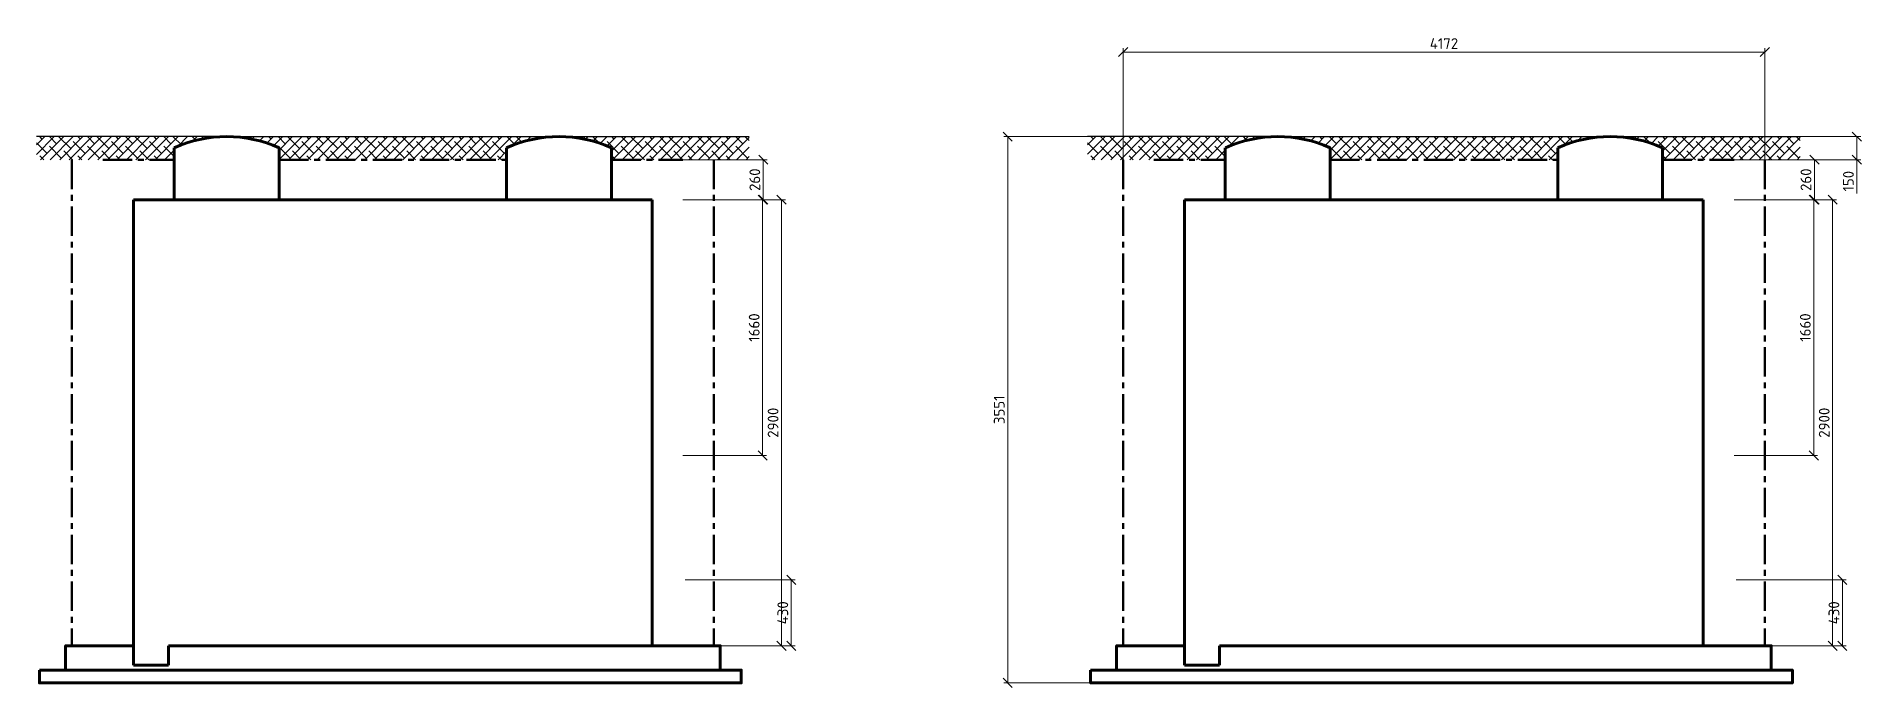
# Model space of a CAD drawing. Header units: millimetres. Extents: x 1114 to 8235, y 637 to 5441.
# Drawn here: x 3680 to 4274, y 1658 to 1870 of the extents above; entities that cross this region are included whole.
import ezdxf

# ---------------------------------------------------------------- set-up
doc = ezdxf.new("R2010")
doc.units = ezdxf.units.MM
doc.linetypes.add('осевая', pattern=[50.8, 31.75, -6.35, 6.35, -6.35])
doc.layers.add('12  Размер', color=7, linetype='Continuous', lineweight=20)
doc.styles.add('-ISOCPEUR-', font='isocpeur.ttf')
doc.styles.add('GOST', font='gost.shx', dxfattribs={"oblique": 15})
doc.dimstyles.new('М 1 к 20', dxfattribs={"dimtxt": 3.5, "dimasz": 3, "dimexe": 1.25, "dimexo": 0, "dimgap": 1, "dimtad": 1, "dimdec": 0, "dimlfac": 20, "dimzin": 0, "dimdsep": 46, "dimtxsty": 'GOST', "dimblk": 'OBLIQUE', "dimcen": 5, "dimclrd": 256, "dimclre": 256, "dimclrt": 256, "dimazin": 2, "dimtfac": 1, "dimtdec": 0, "dimtmove": 0, "dimatfit": 3, "dimldrblk": 'NONE', "dimfxl": 0, "dimtolj": 1, "dimtzin": 0, "dimlwd": -1, "dimlwe": -1, "dimarcsym": 0})

msp = doc.modelspace()

# ---------------------------------------------------------------- blocks, each defined once
blk = doc.blocks.new('_Oblique')
at = {"color": 0, "linetype": 'ByBlock', "lineweight": -2}
blk.add_line((-0.5, -0.5), (0.5, 0.5), dxfattribs=at)
blk = doc.blocks.new('*D111')
at = {"layer": '12  Размер', "transparency": 16777216}
for p, q in [((3890.6, 1829.99), (3917.96, 1829.99)), ((3916.71, 1829.99), (3916.71, 1816.99)), ((3890.6, 1816.99), (3917.96, 1816.99))]:
    blk.add_line(p, q, dxfattribs=at)
at = {"layer": 'Defpoints', "color": 0, "linetype": 'ByBlock', "lineweight": 35, "transparency": 16777216}
for p in [(3890.6, 1829.99), (3890.6, 1816.99), (3916.71, 1816.99)]:
    blk.add_point(p, dxfattribs=at)
at = {"layer": '12  Размер', "linetype": 'ByBlock', "transparency": 16777216, "xscale": 3, "yscale": 3, "zscale": 3}
for p, rotation in [((3916.71, 1829.99), 90), ((3916.71, 1816.99), 270)]:
    blk.add_blockref('_Oblique', p, dxfattribs=dict(at, rotation=rotation))
at = {"layer": '12  Размер', "linetype": 'ByBlock', "transparency": 16777216, "insert": (3913.96, 1823.49), "char_height": 3.5, "attachment_point": 5, "rotation": 90, "style": '-ISOCPEUR-'}
blk.add_mtext('\\A1;260', dxfattribs=at)
blk = doc.blocks.new('_None')
blk = doc.blocks.new('*D112')
at = {"layer": '12  Размер', "transparency": 16777216}
for p, q in [((3891.76, 1816.99), (3917.75, 1816.99)), ((3916.5, 1816.99), (3916.5, 1733.86)), ((3890.6, 1733.86), (3917.75, 1733.86))]:
    blk.add_line(p, q, dxfattribs=at)
at = {"layer": 'Defpoints', "color": 0, "linetype": 'ByBlock', "lineweight": 35, "transparency": 16777216}
for p in [(3891.76, 1816.99), (3890.6, 1733.86), (3916.5, 1733.86)]:
    blk.add_point(p, dxfattribs=at)
at = {"layer": '12  Размер', "linetype": 'ByBlock', "transparency": 16777216, "xscale": 3, "yscale": 3, "zscale": 3}
for p, rotation in [((3916.5, 1816.99), 90), ((3916.5, 1733.86), 270)]:
    blk.add_blockref('_Oblique', p, dxfattribs=dict(at, rotation=rotation))
at = {"layer": '12  Размер', "linetype": 'ByBlock', "transparency": 16777216, "insert": (3913.75, 1775.43), "char_height": 3.5, "attachment_point": 5, "rotation": 90, "style": '-ISOCPEUR-'}
blk.add_mtext('\\A1;1660', dxfattribs=at)
blk = doc.blocks.new('*D114')
at = {"layer": '12  Размер', "transparency": 16777216}
for p, q in [((3891.32, 1693.42), (3927.06, 1693.42)), ((3925.81, 1693.42), (3925.81, 1671.99)), ((3900.6, 1671.99), (3927.06, 1671.99))]:
    blk.add_line(p, q, dxfattribs=at)
at = {"layer": 'Defpoints', "color": 0, "linetype": 'ByBlock', "lineweight": 35, "transparency": 16777216}
for p in [(3891.32, 1693.42), (3900.6, 1671.99), (3925.81, 1671.99)]:
    blk.add_point(p, dxfattribs=at)
at = {"layer": '12  Размер', "linetype": 'ByBlock', "transparency": 16777216, "xscale": 3, "yscale": 3, "zscale": 3}
for p, rotation in [((3925.81, 1693.42), 90), ((3925.81, 1671.99), 270)]:
    blk.add_blockref('_Oblique', p, dxfattribs=dict(at, rotation=rotation))
at = {"layer": '12  Размер', "linetype": 'ByBlock', "transparency": 16777216, "insert": (3923.06, 1682.7), "char_height": 3.5, "attachment_point": 5, "rotation": 90, "style": '-ISOCPEUR-'}
blk.add_mtext('\\A1;430', dxfattribs=at)
blk = doc.blocks.new('*D113')
at = {"layer": '12  Размер', "transparency": 16777216}
for p, q in [((3918.04, 1816.99), (3923.9, 1816.99)), ((3922.65, 1816.99), (3922.65, 1671.99)), ((3917.78, 1671.99), (3923.9, 1671.99))]:
    blk.add_line(p, q, dxfattribs=at)
at = {"layer": 'Defpoints', "color": 0, "linetype": 'ByBlock', "lineweight": 35, "transparency": 16777216}
for p in [(3918.04, 1816.99), (3917.78, 1671.99), (3922.65, 1671.99)]:
    blk.add_point(p, dxfattribs=at)
at = {"layer": '12  Размер', "linetype": 'ByBlock', "transparency": 16777216, "xscale": 3, "yscale": 3, "zscale": 3}
for p, rotation in [((3922.65, 1816.99), 90), ((3922.65, 1671.99), 270)]:
    blk.add_blockref('_Oblique', p, dxfattribs=dict(at, rotation=rotation))
at = {"layer": '12  Размер', "linetype": 'ByBlock', "transparency": 16777216, "insert": (3919.9, 1744.49), "char_height": 3.5, "attachment_point": 5, "rotation": 90, "style": '-ISOCPEUR-'}
blk.add_mtext('\\A1;2900', dxfattribs=at)
blk = doc.blocks.new('*D115')
at = {"layer": '12  Размер', "transparency": 16777216}
for p, q in [((4232.24, 1829.99), (4259.6, 1829.99)), ((4258.35, 1829.99), (4258.35, 1816.99)), ((4232.24, 1816.99), (4259.6, 1816.99))]:
    blk.add_line(p, q, dxfattribs=at)
at = {"layer": 'Defpoints', "color": 0, "linetype": 'ByBlock', "lineweight": 35, "transparency": 16777216}
for p in [(4232.24, 1829.99), (4232.24, 1816.99), (4258.35, 1816.99)]:
    blk.add_point(p, dxfattribs=at)
at = {"layer": '12  Размер', "linetype": 'ByBlock', "transparency": 16777216, "xscale": 3, "yscale": 3, "zscale": 3}
for p, rotation in [((4258.35, 1829.99), 90), ((4258.35, 1816.99), 270)]:
    blk.add_blockref('_Oblique', p, dxfattribs=dict(at, rotation=rotation))
at = {"layer": '12  Размер', "linetype": 'ByBlock', "transparency": 16777216, "insert": (4255.6, 1823.49), "char_height": 3.5, "attachment_point": 5, "rotation": 90, "style": '-ISOCPEUR-'}
blk.add_mtext('\\A1;260', dxfattribs=at)
blk = doc.blocks.new('*D116')
at = {"layer": '12  Размер', "transparency": 16777216}
for p, q in [((4233.4, 1816.99), (4259.38, 1816.99)), ((4258.13, 1816.99), (4258.13, 1733.86)), ((4232.24, 1733.86), (4259.38, 1733.86))]:
    blk.add_line(p, q, dxfattribs=at)
at = {"layer": 'Defpoints', "color": 0, "linetype": 'ByBlock', "lineweight": 35, "transparency": 16777216}
for p in [(4233.4, 1816.99), (4232.24, 1733.86), (4258.13, 1733.86)]:
    blk.add_point(p, dxfattribs=at)
at = {"layer": '12  Размер', "linetype": 'ByBlock', "transparency": 16777216, "xscale": 3, "yscale": 3, "zscale": 3}
for p, rotation in [((4258.13, 1816.99), 90), ((4258.13, 1733.86), 270)]:
    blk.add_blockref('_Oblique', p, dxfattribs=dict(at, rotation=rotation))
at = {"layer": '12  Размер', "linetype": 'ByBlock', "transparency": 16777216, "insert": (4255.38, 1775.43), "char_height": 3.5, "attachment_point": 5, "rotation": 90, "style": '-ISOCPEUR-'}
blk.add_mtext('\\A1;1660', dxfattribs=at)
blk = doc.blocks.new('*D118')
at = {"layer": '12  Размер', "transparency": 16777216}
for p, q in [((4232.96, 1693.42), (4268.69, 1693.42)), ((4267.44, 1693.42), (4267.44, 1671.99)), ((4242.24, 1671.99), (4268.69, 1671.99))]:
    blk.add_line(p, q, dxfattribs=at)
at = {"layer": 'Defpoints', "color": 0, "linetype": 'ByBlock', "lineweight": 35, "transparency": 16777216}
for p in [(4232.96, 1693.42), (4242.24, 1671.99), (4267.44, 1671.99)]:
    blk.add_point(p, dxfattribs=at)
at = {"layer": '12  Размер', "linetype": 'ByBlock', "transparency": 16777216, "xscale": 3, "yscale": 3, "zscale": 3}
for p, rotation in [((4267.44, 1693.42), 90), ((4267.44, 1671.99), 270)]:
    blk.add_blockref('_Oblique', p, dxfattribs=dict(at, rotation=rotation))
at = {"layer": '12  Размер', "linetype": 'ByBlock', "transparency": 16777216, "insert": (4264.69, 1682.7), "char_height": 3.5, "attachment_point": 5, "rotation": 90, "style": '-ISOCPEUR-'}
blk.add_mtext('\\A1;430', dxfattribs=at)
blk = doc.blocks.new('*D117')
at = {"layer": '12  Размер', "transparency": 16777216}
for p, q in [((4259.68, 1816.99), (4265.53, 1816.99)), ((4264.28, 1816.99), (4264.28, 1671.99)), ((4259.41, 1671.99), (4265.53, 1671.99))]:
    blk.add_line(p, q, dxfattribs=at)
at = {"layer": 'Defpoints', "color": 0, "linetype": 'ByBlock', "lineweight": 35, "transparency": 16777216}
for p in [(4259.68, 1816.99), (4259.41, 1671.99), (4264.28, 1671.99)]:
    blk.add_point(p, dxfattribs=at)
at = {"layer": '12  Размер', "linetype": 'ByBlock', "transparency": 16777216, "xscale": 3, "yscale": 3, "zscale": 3}
for p, rotation in [((4264.28, 1816.99), 90), ((4264.28, 1671.99), 270)]:
    blk.add_blockref('_Oblique', p, dxfattribs=dict(at, rotation=rotation))
at = {"layer": '12  Размер', "linetype": 'ByBlock', "transparency": 16777216, "insert": (4261.53, 1744.49), "char_height": 3.5, "attachment_point": 5, "rotation": 90, "style": '-ISOCPEUR-'}
blk.add_mtext('\\A1;2900', dxfattribs=at)
blk = doc.blocks.new('*D119')
at = {"layer": '12  Размер', "transparency": 16777216}
for p, q in [((4033.66, 1829.99), (4033.66, 1866.24)), ((4033.66, 1864.99), (4242.24, 1864.99)), ((4242.24, 1829.99), (4242.24, 1866.24))]:
    blk.add_line(p, q, dxfattribs=at)
at = {"layer": 'Defpoints', "color": 0, "linetype": 'ByBlock', "lineweight": 35, "transparency": 16777216}
for p in [(4242.24, 1864.99), (4033.66, 1829.99), (4242.24, 1829.99)]:
    blk.add_point(p, dxfattribs=at)
at = {"layer": '12  Размер', "linetype": 'ByBlock', "transparency": 16777216, "xscale": 3, "yscale": 3, "zscale": 3, "rotation": 180}
blk.add_blockref('_Oblique', (4033.66, 1864.99), dxfattribs=at)
at = {"layer": '12  Размер', "linetype": 'ByBlock', "transparency": 16777216, "xscale": 3, "yscale": 3, "zscale": 3}
blk.add_blockref('_Oblique', (4242.24, 1864.99), dxfattribs=at)
at = {"layer": '12  Размер', "linetype": 'ByBlock', "transparency": 16777216, "insert": (4137.95, 1867.74), "char_height": 3.5, "attachment_point": 5, "style": '-ISOCPEUR-'}
blk.add_mtext('\\A1;4172', dxfattribs=at)
blk = doc.blocks.new('*D120')
at = {"layer": '12  Размер', "transparency": 16777216}
for p, q in [((4022.12, 1837.49), (3994.9, 1837.49)), ((3996.15, 1837.49), (3996.15, 1659.92)), ((4023.08, 1659.92), (3994.9, 1659.92))]:
    blk.add_line(p, q, dxfattribs=at)
at = {"layer": 'Defpoints', "color": 0, "linetype": 'ByBlock', "lineweight": 35, "transparency": 16777216}
for p in [(4022.12, 1837.49), (3996.15, 1659.92), (4023.08, 1659.92)]:
    blk.add_point(p, dxfattribs=at)
at = {"layer": '12  Размер', "linetype": 'ByBlock', "transparency": 16777216, "xscale": 3, "yscale": 3, "zscale": 3}
for p, rotation in [((3996.15, 1837.49), 90), ((3996.15, 1659.92), 270)]:
    blk.add_blockref('_Oblique', p, dxfattribs=dict(at, rotation=rotation))
at = {"layer": '12  Размер', "linetype": 'ByBlock', "transparency": 16777216, "insert": (3993.4, 1748.7), "char_height": 3.5, "attachment_point": 5, "rotation": 90, "style": '-ISOCPEUR-'}
blk.add_mtext('\\A1;3551', dxfattribs=at)
blk = doc.blocks.new('*D121')
at = {"layer": '12  Размер', "transparency": 16777216}
for p, q in [((4253.77, 1837.49), (4273.4, 1837.49)), ((4272.15, 1837.49), (4272.15, 1829.99)), ((4253.77, 1829.99), (4273.4, 1829.99)), ((4272.15, 1829.99), (4272.15, 1819.04))]:
    blk.add_line(p, q, dxfattribs=at)
at = {"layer": 'Defpoints', "color": 0, "linetype": 'ByBlock', "lineweight": 35, "transparency": 16777216}
for p in [(4253.77, 1837.49), (4253.77, 1829.99), (4272.15, 1829.99)]:
    blk.add_point(p, dxfattribs=at)
at = {"layer": '12  Размер', "linetype": 'ByBlock', "transparency": 16777216, "xscale": 3, "yscale": 3, "zscale": 3}
for p, rotation in [((4272.15, 1837.49), 90), ((4272.15, 1829.99), 270)]:
    blk.add_blockref('_Oblique', p, dxfattribs=dict(at, rotation=rotation))
at = {"layer": '12  Размер', "linetype": 'ByBlock', "transparency": 16777216, "insert": (4269.4, 1823.01), "char_height": 3.5, "attachment_point": 5, "rotation": 90, "style": '-ISOCPEUR-'}
blk.add_mtext('\\A1;150', dxfattribs=at)

# ---------------------------------------------------------------- dimensions: what is measured, and where the dimension line sits
at = {"layer": '12  Размер', "linetype": 'ByBlock'}
dim = msp.add_linear_dim(base=(4242.238, 1864.992), p1=(4033.658, 1829.987), p2=(4242.238, 1829.987), dimstyle='М 1 к 20', override={"dimtxsty": '-ISOCPEUR-'}, dxfattribs=at)
dim.commit()
dim.dimension.update_dxf_attribs({"geometry": '*D119', "text_midpoint": (4137.948, 1867.742)})
for base, p1, p2, picture, middle in [((3996.15, 1659.916), (4022.125, 1837.487), (4023.076, 1659.916), '*D120', (3993.4, 1748.701)), ((4272.154, 1829.987), (4253.771, 1837.487), (4253.771, 1829.987), '*D121', (4269.404, 1823.012)), ((3916.712, 1816.987), (3890.603, 1829.987), (3890.603, 1816.987), '*D111', (3913.962, 1823.487)), ((4258.348, 1816.987), (4232.238, 1829.987), (4232.238, 1816.987), '*D115', (4255.598, 1823.487)), ((3922.648, 1671.987), (3918.043, 1816.987), (3917.778, 1671.987), '*D113', (3919.898, 1744.487)), ((4264.284, 1671.987), (4259.678, 1816.987), (4259.414, 1671.987), '*D117', (4261.534, 1744.487))]:
    dim = msp.add_linear_dim(base=base, p1=p1, p2=p2, angle=90, dimstyle='М 1 к 20', override={"dimtxsty": '-ISOCPEUR-'}, dxfattribs=at)
    dim.commit()
    dim.dimension.update_dxf_attribs({"geometry": picture, "text_midpoint": middle})
for base, p1, p2, text, picture, middle in [((3916.498, 1733.863), (3891.762, 1816.987), (3890.603, 1733.863), '1660', '*D112', (3913.748, 1775.425)), ((4258.134, 1733.863), (4233.397, 1816.987), (4232.238, 1733.863), '1660', '*D116', (4255.384, 1775.425)), ((3925.809, 1671.987), (3891.322, 1693.418), (3900.603, 1671.987), '430', '*D114', (3923.059, 1682.702)), ((4267.445, 1671.987), (4232.957, 1693.418), (4242.238, 1671.987), '430', '*D118', (4264.695, 1682.702))]:
    dim = msp.add_linear_dim(base=base, p1=p1, p2=p2, angle=90, text=text, dimstyle='М 1 к 20', override={"dimtxsty": '-ISOCPEUR-'}, dxfattribs=at)
    dim.commit()
    dim.dimension.update_dxf_attribs({"geometry": picture, "text_midpoint": middle})

# ---------------------------------------------------------------- hatches: boundary and pattern name
h = msp.add_hatch()
h.set_pattern_fill('ANSI38', color=256, scale=0.69)
h.set_pattern_definition([(45, (3587.8566, 1661.6461), (-1.549094, 1.549094), []), (135, (3587.8566, 1661.6461), (-4.647283, 1.549094), [5.476875, -3.286125])])
h.paths.add_polyline_path([(3702.022, 1837.487), (3680.489, 1837.487), (3680.489, 1829.987), (3702.022, 1829.987)])
h.paths.add_polyline_path([(3725.251, 1833.863, -0.1051351), (3742.295, 1837.487), (3702.022, 1837.487), (3702.022, 1829.987), (3725.251, 1829.987)])
h.paths.add_polyline_path([(3833.285, 1833.863, -0.1051351), (3850.33, 1837.487), (3742.295, 1837.487, -0.1051351), (3759.34, 1833.863), (3759.34, 1829.987), (3833.285, 1829.987)])
h.paths.add_polyline_path([(3890.603, 1837.487), (3850.33, 1837.487, -0.1051351), (3867.374, 1833.863), (3867.374, 1829.987), (3890.603, 1829.987)])
h.paths.add_polyline_path([(3912.136, 1837.487), (3890.603, 1837.487), (3890.603, 1829.987), (3912.136, 1829.987)])
h = msp.add_hatch()
h.set_pattern_fill('ANSI38', color=256, scale=0.69)
h.set_pattern_definition([(45, (3929.492, 1661.6461), (-1.549094, 1.549094), []), (135, (3929.492, 1661.6461), (-4.647283, 1.549094), [5.476875, -3.286125])])
h.paths.add_polyline_path([(4043.658, 1837.487), (4022.125, 1837.487), (4022.125, 1829.987), (4043.658, 1829.987)])
h.paths.add_polyline_path([(4066.886, 1833.863, -0.1051351), (4083.931, 1837.487), (4043.658, 1837.487), (4043.658, 1829.987), (4066.886, 1829.987)])
h.paths.add_polyline_path([(4174.92, 1833.863, -0.1051351), (4191.965, 1837.487), (4083.931, 1837.487, -0.1051351), (4100.975, 1833.863), (4100.975, 1829.987), (4174.92, 1829.987)])
h.paths.add_polyline_path([(4232.238, 1837.487), (4191.965, 1837.487, -0.1051351), (4209.01, 1833.863), (4209.01, 1829.987), (4232.238, 1829.987)])
h.paths.add_polyline_path([(4253.771, 1837.487), (4232.238, 1837.487), (4232.238, 1829.987), (4253.771, 1829.987)])

# ---------------------------------------------------------------- linework, layer by layer
for p, q in [((3742.295, 1837.487), (3680.489, 1837.487)), ((3742.295, 1837.487), (3850.33, 1837.487)), ((3850.33, 1837.487), (3912.136, 1837.487)), ((4083.931, 1837.487), (4022.125, 1837.487)), ((4083.931, 1837.487), (4191.965, 1837.487)), ((4191.965, 1837.487), (4253.771, 1837.487))]:
    msp.add_line(p, q)
at = {"lineweight": 100}
for p, q in [((3725.251, 1833.863), (3725.251, 1816.987)), ((3759.34, 1833.863), (3759.34, 1816.987)), ((3833.285, 1833.863), (3833.285, 1816.987)), ((3867.374, 1833.863), (3867.374, 1816.987)), ((4066.886, 1833.863), (4066.886, 1816.987)), ((4100.975, 1833.863), (4100.975, 1816.987)), ((4174.92, 1833.863), (4174.92, 1816.987)), ((4209.01, 1833.863), (4209.01, 1816.987)), ((3712.022, 1816.987), (3712.022, 1671.987)), ((3712.022, 1816.987), (3880.603, 1816.987)), ((3880.603, 1816.987), (3880.603, 1671.987)), ((4053.658, 1816.987), (4053.658, 1671.987)), ((4053.658, 1816.987), (4222.238, 1816.987)), ((4222.238, 1816.987), (4222.238, 1671.987)), ((3711.997, 1671.987), (3711.997, 1665.631)), ((3723.371, 1671.987), (3880.603, 1671.987)), ((3723.371, 1665.631), (3723.371, 1671.987)), ((4053.633, 1671.987), (4053.633, 1665.631)), ((4065.007, 1671.987), (4222.238, 1671.987)), ((4065.007, 1665.631), (4065.007, 1671.987)), ((3711.997, 1665.631), (3723.371, 1665.631)), ((4053.633, 1665.631), (4065.007, 1665.631))]:
    msp.add_line(p, q, dxfattribs=at)
at = {"linetype": 'осевая', "lineweight": 50, "ltscale": 0.3}
for p, q in [((3692.022, 1829.987), (3692.022, 1671.987)), ((3702.022, 1829.987), (3725.251, 1829.987)), ((3759.34, 1829.987), (3833.285, 1829.987)), ((3867.374, 1829.987), (3890.603, 1829.987)), ((3900.603, 1829.987), (3900.603, 1671.987)), ((4033.658, 1829.987), (4033.658, 1671.987)), ((4043.658, 1829.987), (4066.886, 1829.987)), ((4100.975, 1829.987), (4174.92, 1829.987)), ((4209.01, 1829.987), (4232.238, 1829.987)), ((4242.238, 1829.987), (4242.238, 1671.987))]:
    msp.add_line(p, q, dxfattribs=at)
at = {"lineweight": 100}
for points in [[(3723.371, 1671.987), (3902.696, 1671.987), (3902.696, 1664.054), (3689.928, 1664.054), (3689.928, 1671.987), (3711.997, 1671.987)], [(4065.007, 1671.987), (4244.332, 1671.987), (4244.332, 1664.054), (4031.564, 1664.054), (4031.564, 1671.987), (4053.633, 1671.987)]]:
    msp.add_lwpolyline(points, dxfattribs=at)
for points in [[(3681.441, 1664.054), (3909.572, 1664.054), (3909.572, 1659.916), (3681.441, 1659.916)], [(4023.076, 1664.054), (4251.207, 1664.054), (4251.207, 1659.916), (4023.076, 1659.916)]]:
    msp.add_lwpolyline(points, close=True, dxfattribs=at)
for centre in [(3742.295, 1795.593), (3850.33, 1795.593), (4083.931, 1795.593), (4191.965, 1795.593)]:
    msp.add_arc(centre, 41.894, 65.993009, 114.006991, dxfattribs=at)

msp.set_redraw_order([(e.dxf.handle, doc.entitydb.next_handle()) for e in msp.query("TEXT MTEXT ATTDEF DIMENSION ARC_DIMENSION")])  # texts and dimensions are drawn at this point

doc.saveas('drawing.dxf')
